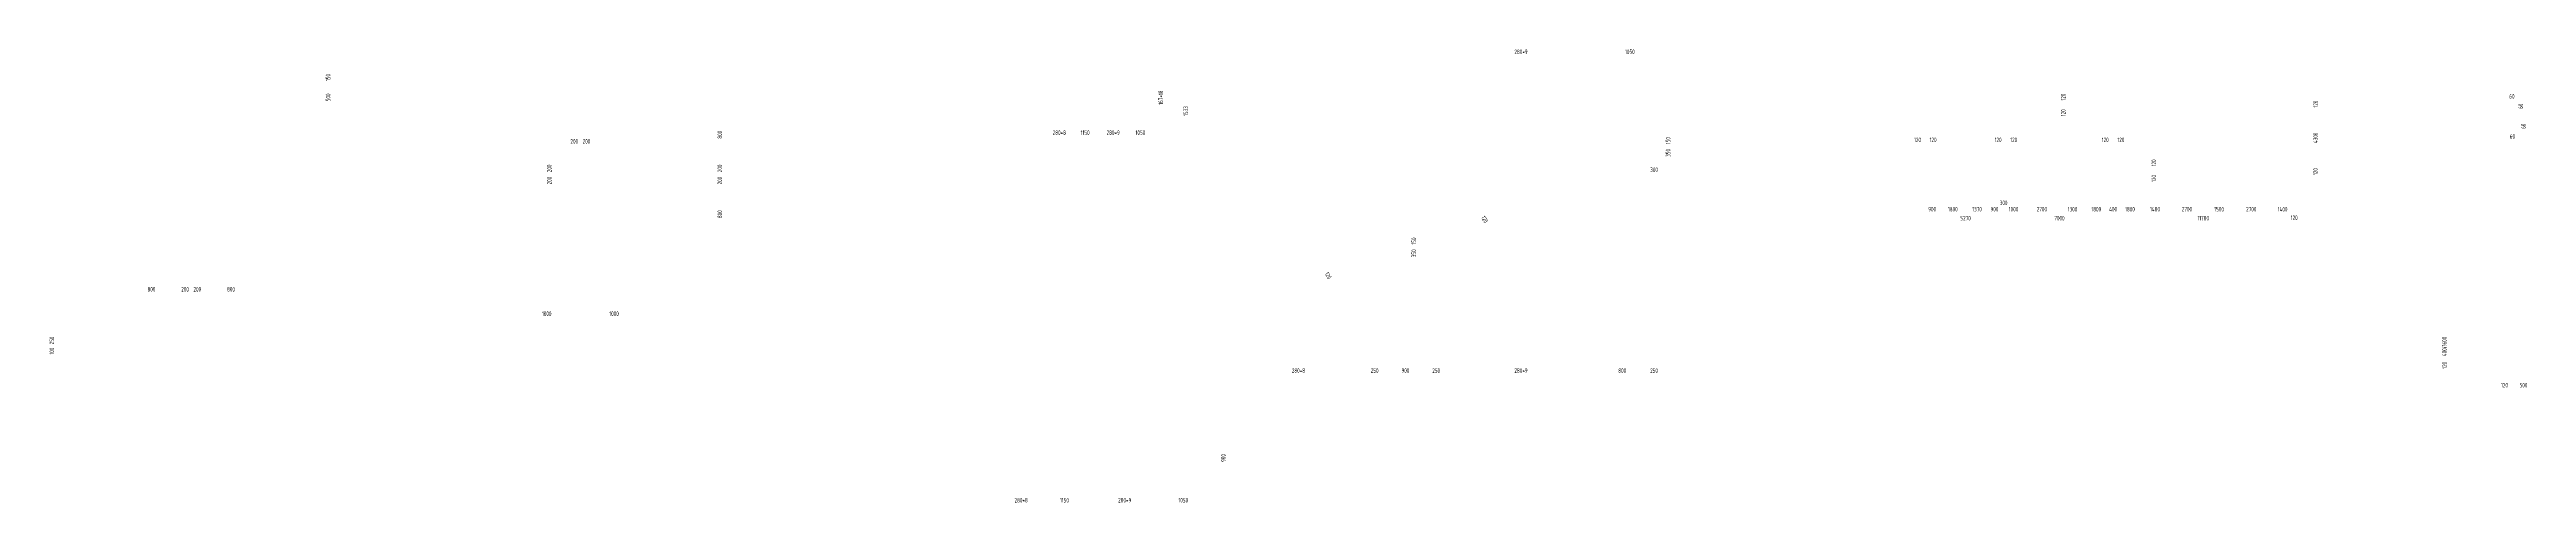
# Model space of a CAD drawing. Extents: x 838828 to 1489448, y 610351 to 848160.
# Drawn here: x 1200627 to 1362480, y 680380 to 710014 of the extents above; entities that cross this region are included whole.
import ezdxf

# ---------------------------------------------------------------- set-up
doc = ezdxf.new("R2010")
doc.units = 0
doc.header["$LTSCALE"] = 1000
doc.header["$MEASUREMENT"] = 0
doc.layers.get('0').update_dxf_attribs({"linetype": 'CONTINUOUS', "lineweight": 13})
doc.layers.add('HATCH', color=8, linetype='CONTINUOUS', lineweight=13)
doc.layers.add('标注', color=8, linetype='CONTINUOUS', lineweight=13)
for name, color, linetype in [('我的图填充', 8, 'CONTINUOUS'), ('我的文字', 8, 'CONTINUOUS'), ('我的标注', 8, 'CONTINUOUS')]:
    doc.layers.add(name, color=color, linetype=linetype)
doc.styles.add('TSSD_DIMENSION', font='tssdeng.shx', dxfattribs={"width": 0.7, "bigfont": 'tssdchn.shx'})

msp = doc.modelspace()

# ---------------------------------------------------------------- texts
at = {"color": 7, "linetype": 'ByBlock', "ltscale": 0.001, "char_height": 300, "attachment_point": 5, "style": 'TSSD_DIMENSION'}
for s, insert in [('\\A1;800', (1207284, 694329)), ('\\A1;200', (1209484, 694329)), ('\\A1;200', (1210284, 694329)), ('\\A1;800', (1212484, 694329))]:
    msp.add_mtext(s, dxfattribs=dict(at, insert=insert))
at = {"layer": 'HATCH', "color": 7, "ltscale": 0.001, "insert": (1273239, 706864), "char_height": 300, "attachment_point": 5, "rotation": 90, "style": 'TSSD_DIMENSION'}
msp.add_mtext('\\A1;167*18', dxfattribs=at)
at = {"layer": '我的图填充', "color": 7, "ltscale": 0.001, "char_height": 300, "attachment_point": 5, "rotation": 90, "style": 'TSSD_DIMENSION'}
for s, insert in [('\\A1;150', (1218830, 708180)), ('\\A1;500', (1218830, 706880)), ('\\A1;250', (1200777, 690980)), ('\\A1;100', (1200777, 690280))]:
    msp.add_mtext(s, dxfattribs=dict(at, insert=insert))
at = {"layer": '我的图填充', "color": 7, "linetype": 'Continuous', "ltscale": 0.001, "char_height": 300, "attachment_point": 5, "style": 'TSSD_DIMENSION'}
for s, insert in [('\\A1;60', (1361530, 706947)), ('\\A1;60', (1361564, 704329)), ('\\A1;300', (1305474, 702146)), ('\\A1;120', (1361044, 688056)), ('\\A1;500', (1362284, 688056))]:
    msp.add_mtext(s, dxfattribs=dict(at, insert=insert))
at = {"layer": '我的图填充', "color": 7, "linetype": 'Continuous', "ltscale": 0.001, "char_height": 300, "attachment_point": 5, "rotation": 90, "style": 'TSSD_DIMENSION'}
for s, insert in [('\\A1;60', (1362098, 706304)), ('\\A1;150', (1306392, 704050)), ('\\A1;60', (1362278, 704994)), ('\\A1;350', (1306392, 703250)), ('\\A1;150', (1289772, 697483)), ('\\A1;350', (1289772, 696683)), ('\\A1;400¡?600', (1357118, 690588)), ('\\A1;120', (1357126, 689350))]:
    msp.add_mtext(s, dxfattribs=dict(at, insert=insert))
at = {"layer": '我的文字', "color": 7, "linetype": 'Continuous', "ltscale": 0.001, "char_height": 300, "attachment_point": 5, "style": 'TSSD_DIMENSION'}
for s, insert in [('\\A1;200', (1234916, 704003)), ('\\A1;200', (1235716, 704003)), ('\\A1;1000', (1233116, 692731)), ('\\A1;1000', (1237516, 692731))]:
    msp.add_mtext(s, dxfattribs=dict(at, insert=insert))
at = {"layer": '我的文字', "color": 7, "linetype": 'Continuous', "ltscale": 0.001, "char_height": 300, "attachment_point": 5, "rotation": 90, "style": 'TSSD_DIMENSION'}
for s, insert in [('\\A1;800', (1244424, 704438)), ('\\A1;200', (1233282, 702238)), ('\\A1;200', (1233282, 701438)), ('\\A1;200', (1244424, 702238)), ('\\A1;200', (1244424, 701438)), ('\\A1;800', (1244424, 699238))]:
    msp.add_mtext(s, dxfattribs=dict(at, insert=insert))
at = {"layer": '我的标注', "color": 7, "linetype": 'Continuous', "ltscale": 0.001, "char_height": 300, "attachment_point": 5, "style": 'TSSD_DIMENSION'}
for s, insert in [('\\A1;280*9', (1296778, 709863)), ('\\A1;1050', (1303896, 709863)), ('\\A1;280*8', (1282236, 689010)), ('\\A1;250', (1287216, 689010)), ('\\A1;900', (1289227, 689010))]:
    msp.add_mtext(s, dxfattribs=dict(at, insert=insert))
for s, insert, rotation in [('\\A1;1533', (1274868, 705981), 90), ('\\A1;120', (1294403, 698905), 300.76272), ('\\A1;120', (1284180, 695228), 300.76272)]:
    msp.add_mtext(s, dxfattribs=dict(at, insert=insert, rotation=rotation))
at = {"layer": '标注', "color": 7, "ltscale": 0.001, "char_height": 300, "attachment_point": 5, "rotation": 90, "style": 'TSSD_DIMENSION'}
for s, insert in [('\\A1;120', (1332213, 706897)), ('\\A1;120', (1332213, 705875)), ('\\A1;120', (1348696, 706444)), ('\\A1;4300', (1348696, 704234)), ('\\A1;120', (1338133, 702597)), ('\\A1;120', (1338133, 701575)), ('\\A1;120', (1348696, 702024)), ('\\A1;900', (1277326, 683294))]:
    msp.add_mtext(s, dxfattribs=dict(at, insert=insert))
at = {"layer": '标注', "color": 7, "ltscale": 0.001, "char_height": 300, "attachment_point": 5, "style": 'TSSD_DIMENSION'}
for s, insert in [('\\A1;280*8', (1266612, 704573)), ('\\A1;1150', (1268300, 704573)), ('\\A1;280*9', (1270129, 704573)), ('\\A1;1050', (1271908, 704573)), ('\\A1;120', (1322687, 704102)), ('\\A1;120', (1323708, 704102)), ('\\A1;120', (1327957, 704102)), ('\\A1;120', (1328978, 704102)), ('\\A1;120', (1334957, 704102)), ('\\A1;120', (1335978, 704102)), ('\\A1;900', (1323645, 699567)), ('\\A1;1800', (1324995, 699567)), ('\\A1;1370', (1326580, 699567)), ('\\A1;900', (1327715, 699567)), ('\\A1;300', (1328315, 699983)), ('\\A1;1000', (1328965, 699567)), ('\\A1;2700', (1330815, 699567)), ('\\A1;1300', (1332817, 699567)), ('\\A1;1800', (1334370, 699567)), ('\\A1;400', (1335470, 699567)), ('\\A1;1800', (1336570, 699567)), ('\\A1;1480', (1338207, 699567)), ('\\A1;2700', (1340294, 699567)), ('\\A1;1500', (1342395, 699567)), ('\\A1;2700', (1344495, 699567)), ('\\A1;1400', (1346545, 699567)), ('\\A1;5270', (1325830, 698978)), ('\\A1;7000', (1331965, 698978)), ('\\A1;11780', (1341355, 698978)), ('\\A1;120', (1347305, 699008)), ('\\A1;250', (1291238, 689010)), ('\\A1;280*9', (1296778, 689010)), ('\\A1;800', (1303396, 689010)), ('\\A1;250', (1305474, 689010)), ('\\A1;280*8', (1264118, 680530)), ('\\A1;1150', (1266945, 680530)), ('\\A1;280*9', (1270882, 680530)), ('\\A1;1050', (1274711, 680530))]:
    msp.add_mtext(s, dxfattribs=dict(at, insert=insert))

doc.saveas('drawing.dxf')
